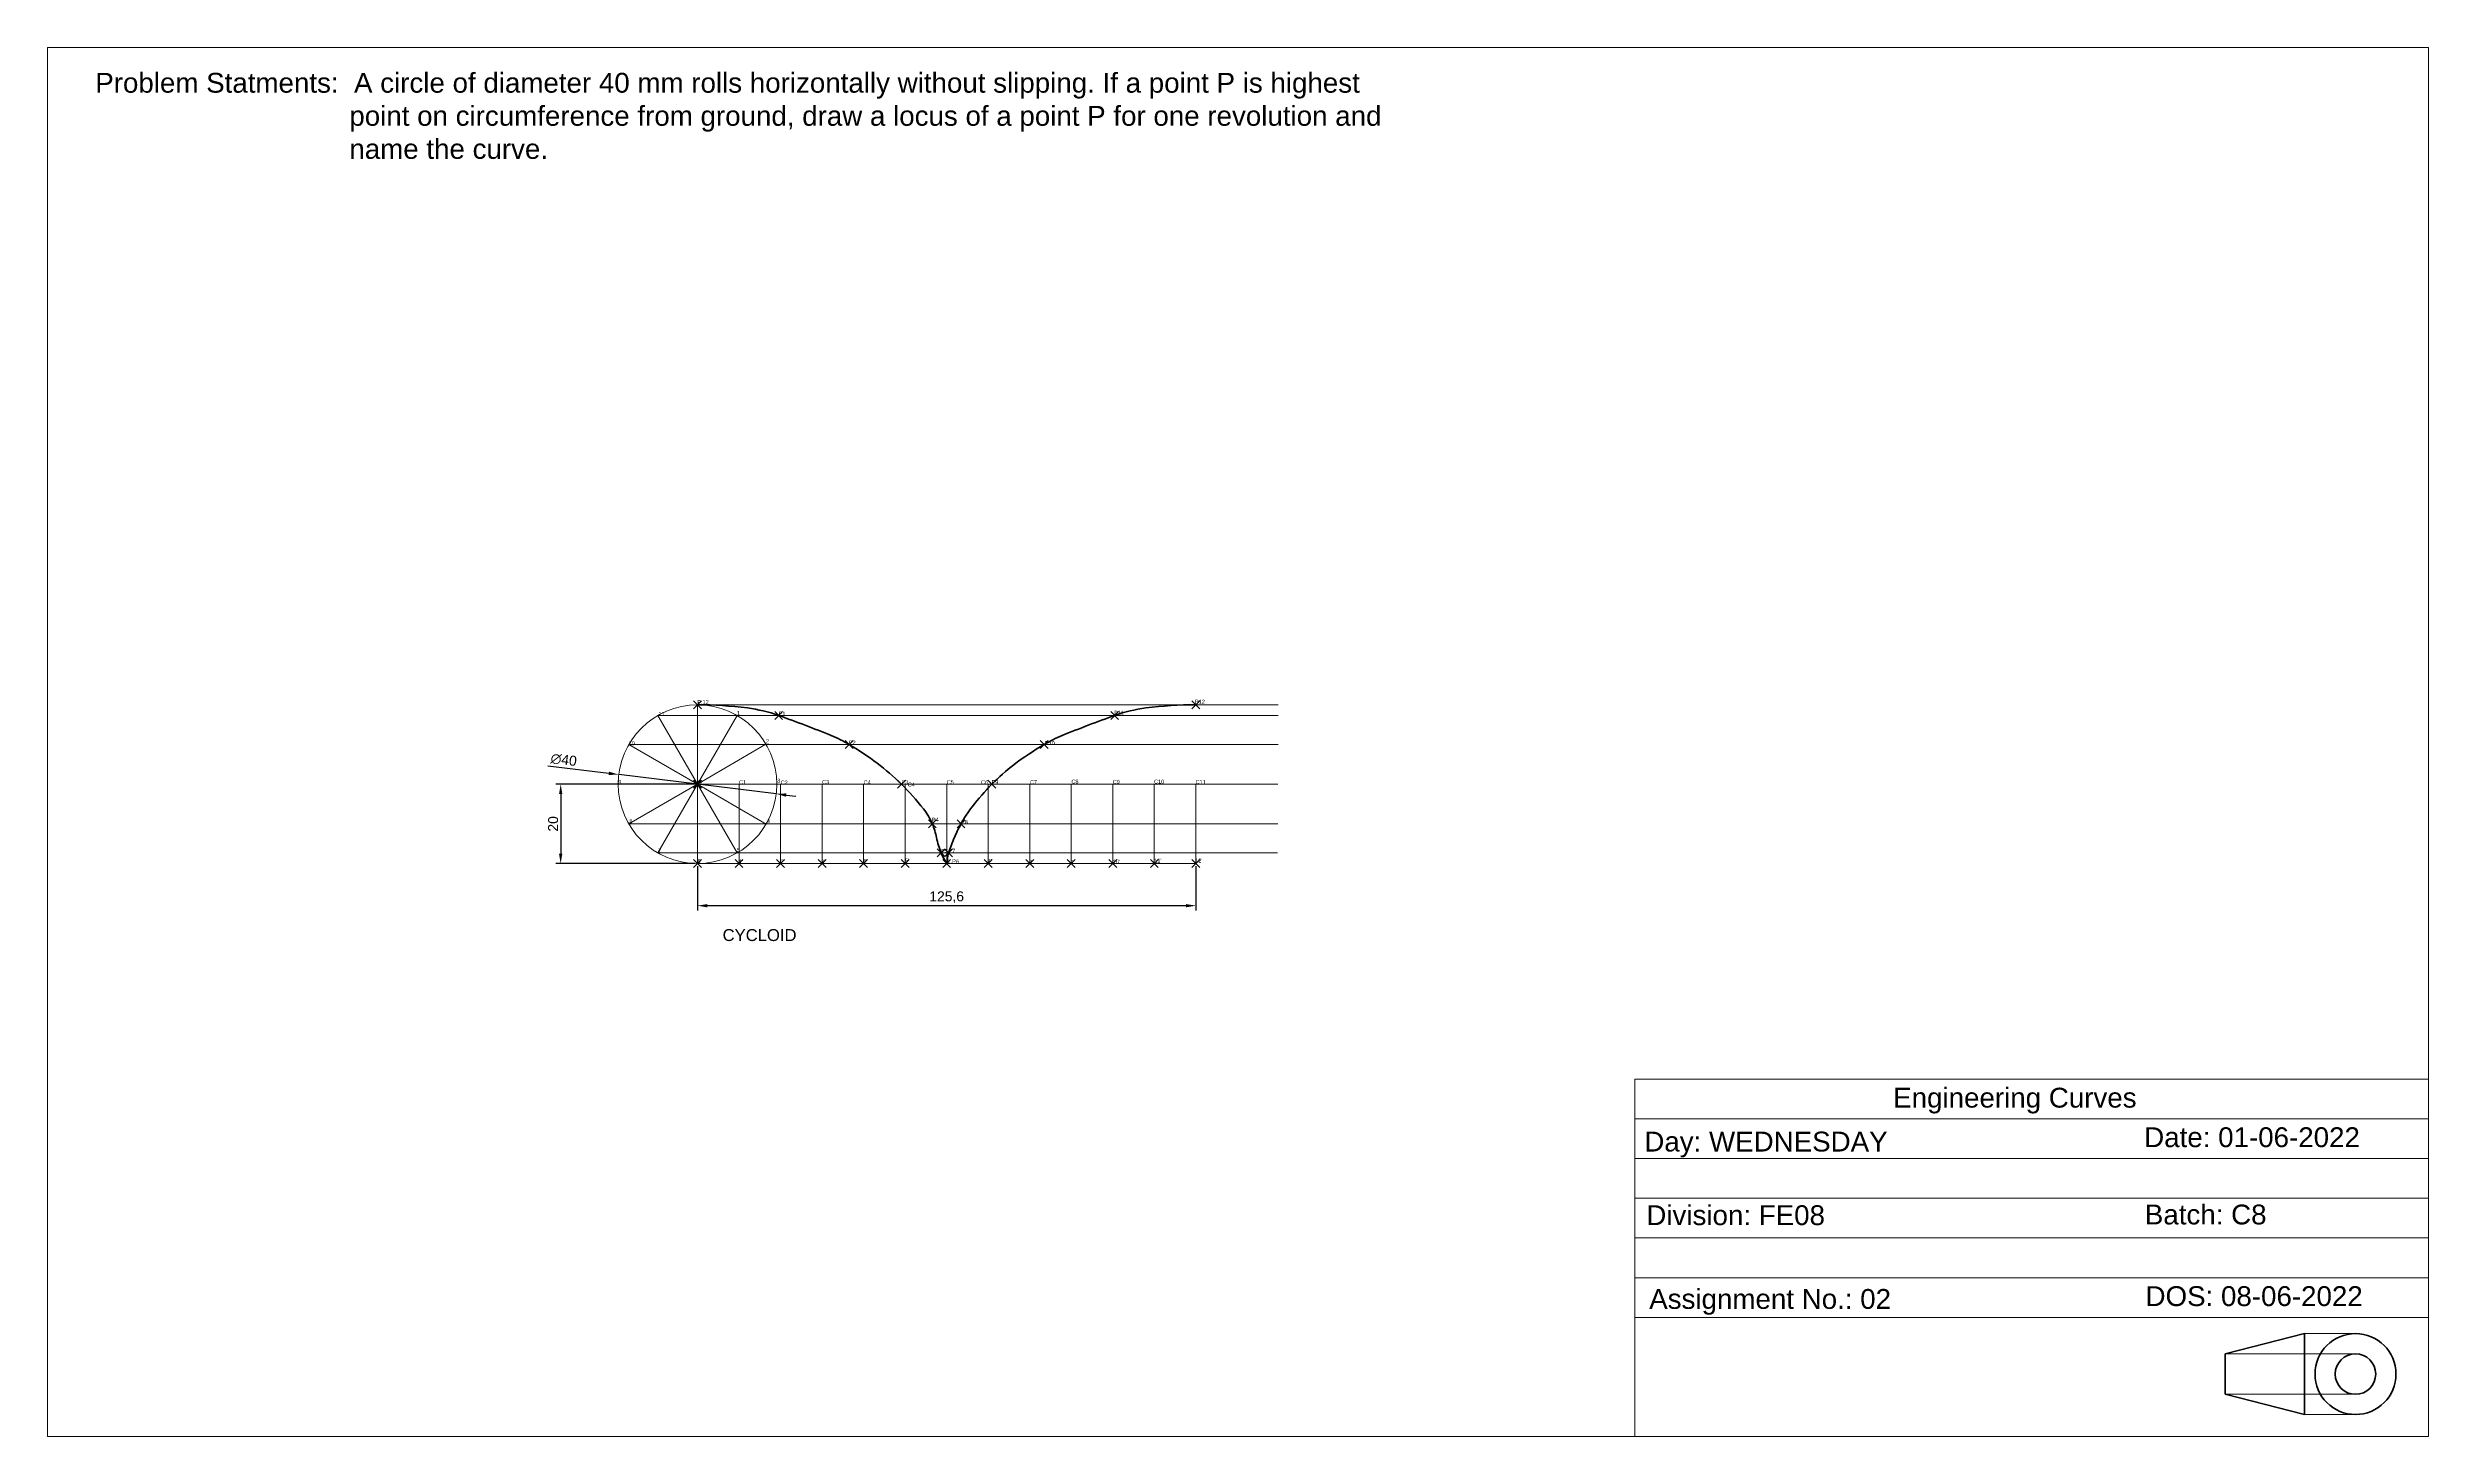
# Model space of a CAD drawing. Header units: millimetres. Extents: x 7 to 607, y 7 to 357.
import ezdxf

# ---------------------------------------------------------------- set-up
doc = ezdxf.new("R2010")
doc.units = ezdxf.units.MM
doc.header["$PDMODE"] = 3
doc.header["$PDSIZE"] = 1
doc.layers.get('0').update_dxf_attribs({"lineweight": 50})
for name, color, linetype, lineweight in [('Contiuous', 7, 'Continuous', 50), ('dimensions', 140, 'Continuous', 30), ('Proj', 252, 'Continuous', 20), ('projectors', 220, 'Continuous', 5)]:
    doc.layers.add(name, color=color, linetype=linetype, lineweight=lineweight)
doc.styles.get("Standard").update_dxf_attribs({"font": 'arial.ttf'})
doc.dimstyles.new('ISO-25', dxfattribs={"dimtxt": 2.5, "dimasz": 2.5, "dimexe": 1.25, "dimexo": 0.625, "dimtad": 1, "dimtxsty": 'Standard', "dimcen": 2.5, "dimadec": 0, "dimazin": 0, "dimtfac": 1, "dimtmove": 0, "dimatfit": 3, "dimfxl": 1, "dimarcsym": 0})

# ---------------------------------------------------------------- blocks, each defined once
blk = doc.blocks.new('*D9')
at = {"layer": 'Defpoints', "color": 0, "transparency": 16777216}
for p in [(170.43, 171.07), (135.95, 151.07), (170.43, 151.07)]:
    blk.add_point(p, dxfattribs=at)
at = {"layer": 'dimensions', "color": 0, "lineweight": -2, "transparency": 16777216}
for p, q in [((169.8, 171.07), (134.7, 171.07)), ((135.95, 168.57), (135.95, 153.57)), ((169.8, 151.07), (134.7, 151.07))]:
    blk.add_line(p, q, dxfattribs=at)
at = {"layer": 'dimensions', "color": 0, "transparency": 16777216}
for points in [[(135.53, 168.57), (136.37, 168.57), (135.95, 171.07)], [(135.53, 153.57), (136.37, 153.57), (135.95, 151.07)]]:
    blk.add_solid(points, dxfattribs=at)
at = {"layer": 'dimensions', "color": 0, "transparency": 16777216, "insert": (134.05, 161.07), "char_height": 2.5, "attachment_point": 5, "rotation": 90}
blk.add_mtext('20', dxfattribs=at)
blk = doc.blocks.new('*D10')
at = {"layer": 'Defpoints', "color": 0, "transparency": 16777216}
for p in [(150.58, 173.5), (190.28, 168.64)]:
    blk.add_point(p, dxfattribs=at)
at = {"layer": 'dimensions', "color": 0, "lineweight": -2, "transparency": 16777216}
for p, q in [((132.74, 175.69), (148.09, 173.81)), ((190.28, 168.64), (150.58, 173.5)), ((192.76, 168.33), (195.24, 168.03))]:
    blk.add_line(p, q, dxfattribs=at)
at = {"layer": 'dimensions', "color": 0, "transparency": 16777216}
for points in [[(148.15, 174.22), (148.04, 173.39), (150.58, 173.5)], [(192.81, 168.75), (192.71, 167.92), (190.28, 168.64)]]:
    blk.add_solid(points, dxfattribs=at)
at = {"layer": 'dimensions', "color": 0, "transparency": 16777216, "insert": (136.72, 177.19), "char_height": 2.5, "attachment_point": 5, "rotation": 353.01379}
blk.add_mtext('∅40', dxfattribs=at)
blk = doc.blocks.new('*D11')
at = {"layer": 'Defpoints', "color": 0, "transparency": 16777216}
for p in [(170.43, 151.07), (296.03, 151.07), (296.03, 140.46)]:
    blk.add_point(p, dxfattribs=at)
at = {"layer": 'dimensions', "color": 0, "lineweight": -2, "transparency": 16777216}
for p, q in [((170.43, 150.45), (170.43, 139.21)), ((296.03, 150.45), (296.03, 139.21)), ((172.93, 140.46), (293.53, 140.46))]:
    blk.add_line(p, q, dxfattribs=at)
at = {"layer": 'dimensions', "color": 0, "transparency": 16777216}
for points in [[(172.93, 140.87), (172.93, 140.04), (170.43, 140.46)], [(293.53, 140.87), (293.53, 140.04), (296.03, 140.46)]]:
    blk.add_solid(points, dxfattribs=at)
at = {"layer": 'dimensions', "color": 0, "transparency": 16777216, "insert": (233.23, 142.58), "char_height": 2.5, "attachment_point": 5}
blk.add_mtext('125,6', dxfattribs=at)

msp = doc.modelspace()

# ---------------------------------------------------------------- linework, layer by layer
for points in [[(170.386, 191.071, -0.0337657), (183.003, 190.282, -0.0526872), (190.894, 188.391, -0.0124917), (204.149, 183.319, -0.0350815), (208.681, 181.071, -0.0299086), (215.699, 176.367, -0.0311991), (221.828, 171.071, -0.0335405), (227.388, 164.841, -0.0641477), (229.615, 161.071, -0.0530287), (230.68, 157.619, 0.0474379), (231.828, 153.75, 0.0246033), (232.272, 152.787, 0.0132872), (233.228, 151.071)], [(233.228, 151.071, -0.0148051), (233.496, 152.94, -0.0335574), (233.694, 153.75, -0.0248287), (235.036, 157.356, -0.0231228), (236.84, 161.071, -0.0408344), (239.664, 165.38, -0.0278312), (244.628, 171.071, -0.0369096), (250.181, 175.982, -0.0299248), (257.774, 181.071, -0.0350654), (262.309, 183.321, -0.0124995), (275.561, 188.391, -0.052613), (283.433, 190.279, -0.0336985), (296.028, 191.071)]]:
    msp.add_lwpolyline(points, format="xyb")
at = {"layer": 'Contiuous'}
for p, q in [((555.403, 27.517), (575.396, 32.617)), ((575.396, 32.617), (575.396, 12.217)), ((555.403, 27.517), (555.403, 17.317)), ((555.403, 17.317), (575.396, 12.217))]:
    msp.add_line(p, q, dxfattribs=at)
for radius in [10.2, 5.1]:
    msp.add_circle((588.277, 22.417), radius, dxfattribs=at)
at = {"layer": 'Proj'}
for p, q in [((406.648, 86.707), (606.648, 86.707)), ((406.648, 76.707), (606.648, 76.707)), ((406.648, 66.707), (606.648, 66.707)), ((406.648, 56.707), (606.648, 56.707)), ((406.648, 46.707), (606.648, 46.707)), ((406.648, 36.707), (606.648, 36.707)), ((588.277, 32.617), (575.396, 32.617)), ((588.277, 27.517), (555.403, 27.517)), ((588.277, 17.317), (555.403, 17.317)), ((588.277, 12.217), (575.396, 12.217))]:
    msp.add_line(p, q, dxfattribs=at)
for points in [[(6.648, 6.707), (606.648, 6.707), (606.648, 356.707), (6.648, 356.707)], [(606.648, 6.707), (406.648, 6.707), (406.648, 96.707), (606.648, 96.707)]]:
    msp.add_lwpolyline(points, close=True, dxfattribs=at)
at = {"layer": 'projectors'}
for p, q in [((170.428, 171.071), (160.428, 188.391)), ((160.428, 188.391), (316.777, 188.391)), ((170.428, 171.071), (170.428, 191.071)), ((170.428, 191.071), (316.789, 191.071)), ((170.428, 171.071), (180.428, 188.391)), ((170.428, 171.071), (153.107, 181.071)), ((153.107, 181.071), (316.744, 181.071)), ((170.428, 171.071), (187.687, 181.175)), ((170.428, 171.071), (150.428, 171.071)), ((170.428, 171.071), (153.107, 161.071)), ((170.428, 171.071), (160.428, 153.75)), ((170.428, 151.071), (170.428, 171.071)), ((170.428, 171.071), (316.699, 171.071)), ((170.428, 171.071), (187.725, 161.031)), ((170.428, 171.071), (180.428, 153.75)), ((180.894, 151.071), (180.894, 171.071)), ((191.361, 151.071), (191.361, 171.071)), ((201.828, 151.071), (201.828, 171.071)), ((212.294, 151.071), (212.294, 171.071)), ((222.761, 151.071), (222.761, 171.071)), ((233.228, 151.071), (233.228, 171.071)), ((243.694, 151.071), (243.694, 171.071)), ((254.161, 151.071), (254.161, 171.071)), ((264.628, 151.071), (264.628, 171.071)), ((275.094, 151.071), (275.094, 171.071)), ((285.561, 151.071), (285.561, 171.071)), ((296.028, 151.071), (296.028, 171.071)), ((153.107, 161.071), (316.654, 161.071)), ((160.428, 153.75), (316.622, 153.75)), ((170.428, 151.071), (296.028, 151.071))]:
    msp.add_line(p, q, dxfattribs=at)
msp.add_circle((170.428, 171.071), 20, dxfattribs=at)
at = {"layer": 'projectors', "color": 80}
for p in [(170.428, 191.071), (296.028, 191.071), (190.894, 188.391), (275.561, 188.391), (208.681, 181.071), (257.774, 181.071), (221.828, 171.071), (244.628, 171.071), (229.615, 161.071), (236.84, 161.071), (231.828, 153.75), (233.228, 151.071), (233.694, 153.75)]:
    msp.add_point(p, dxfattribs=at)
at = {"layer": 'projectors'}
for p in [(170.428, 171.071), (170.428, 151.071), (180.894, 151.071), (191.361, 151.071), (201.828, 151.071), (212.294, 151.071), (222.761, 151.071), (243.694, 151.071), (254.161, 151.071), (264.628, 151.071), (275.094, 151.071), (285.561, 151.071), (296.028, 151.071)]:
    msp.add_point(p, dxfattribs=at)

# ---------------------------------------------------------------- texts
for s, height, p in [('P12', 1, (295.818, 191.369)), ('11', 1, (160.599, 188.306)), ('1', 1, (180.376, 188.506)), ('P1', 1, (190.894, 188.391)), ('P11', 1, (275.414, 188.582)), ('10', 1, (153.069, 180.885)), ('2', 1, (187.705, 181.386)), ('P2', 1, (208.583, 181.056)), ('P10', 1, (257.988, 180.919)), ('9', 1, (150.459, 171.158)), ('O', 1, (170.428, 171.071)), ('C1', 1, (180.894, 171.071)), ('3', 1, (190.516, 171.459)), ('C2', 1, (191.386, 170.995)), ('C3', 1, (201.837, 171.123)), ('C4', 1, (212.286, 171.033)), ('P3', 1, (221.828, 171.071)), ('C4', 1, (223.424, 170.497)), ('C5', 1, (233.225, 171.072)), ('C6', 1, (241.878, 171.071)), ('P9', 1, (244.532, 171.112)), ('C7', 1, (254.202, 171.094)), ('C8', 1, (264.665, 171.229)), ('C9', 1, (275.068, 171.161)), ('C10', 1, (285.494, 171.228)), ('C11', 1, (295.965, 171.137)), ('8', 1, (153.27, 161.23)), ('4', 1, (187.906, 161.331)), ('P4', 1, (229.511, 161.602)), ('P8', 1, (236.862, 161.026)), ('7', 1, (160.498, 153.81)), ('6', 1, (170.437, 151.203)), ('5', 1, (180.276, 154.01)), ("1'", 1, (180.894, 151.071)), ("2'", 1, (191.361, 151.071)), ("3'", 1, (201.577, 151.028)), ("4'", 1, (212.11, 151.226)), ("5'", 1, (222.742, 151.325)), ('P5', 1, (231.851, 153.74)), ("6',P6", 1, (233.176, 151.127)), ('P7', 1, (233.666, 153.789)), ("7'", 1, (243.526, 151.223)), ("8'", 1, (253.954, 150.969)), ("9'", 1, (264.382, 150.969)), ("10'", 1, (275.094, 151.071)), ("11'", 1, (285.543, 151.327)), ("12'", 1, (295.861, 151.327)), ('CYCLOID', 3, (176.758, 131.548))]:
    msp.add_text(s, height=height).set_placement(p)
at = {"layer": 'Contiuous', "char_height": 5, "attachment_point": 1}
for s, width, heights, insert in [('Problem Statments:  A circle of diameter 40 mm rolls horizontally without slipping. If a point P is highest \\P                                 point on circumference from ground, draw a locus of a point P for one revolution and \\P                                 name the curve.', 575.83266, [45.21], (18.655, 350.346)), ('Engineering Curves', 62.08252, [3.933], (471.765, 94.568)), ('Date: 01-06-2022', 62.08252, [3.933], (535.029, 84.604)), ('Day: WEDNESDAY', 62.08252, [3.933], (409.049, 83.502)), ('Division: FE08', 62.08252, [3.933], (409.553, 64.954)), ('Batch: C8', 62.08252, [3.933], (535.193, 65.126)), ('Assignment No.: 02', 62.08252, [3.933], (410.282, 43.843)), ('DOS: 08-06-2022', 62.08252, [3.933], (535.366, 44.553))]:
    msp.add_mtext_dynamic_manual_height_columns(s, width=width, gutter_width=1, heights=heights, dxfattribs=dict(at, insert=insert))
at = {"layer": 'projectors', "insert": (170.386, 192.27), "char_height": 1, "attachment_point": 1}
msp.add_mtext_dynamic_manual_height_columns('{\\C0;P,12}', width=1, gutter_width=5, heights=[0], dxfattribs=at)

# ---------------------------------------------------------------- dimensions: what is measured, and where the dimension line sits
at = {"layer": 'dimensions'}
dim = msp.add_diameter_dim_2p(p1=(190.279, 168.638), p2=(150.576, 173.503), dimstyle='ISO-25', dxfattribs=at)
dim.commit()
dim.dimension.update_dxf_attribs({"geometry": '*D10', "text_midpoint": (136.484, 175.23), "dimtype": 163})
dim = msp.add_linear_dim(base=(135.949, 151.071), p1=(170.428, 171.071), p2=(170.428, 151.071), angle=90, dimstyle='ISO-25', dxfattribs=at)
dim.commit()
dim.dimension.update_dxf_attribs({"geometry": '*D9', "text_midpoint": (134.048, 161.071)})
dim = msp.add_linear_dim(base=(296.028, 140.457), p1=(170.428, 151.071), p2=(296.028, 151.071), dimstyle='ISO-25', dxfattribs=at)
dim.commit()
dim.dimension.update_dxf_attribs({"geometry": '*D11', "text_midpoint": (233.228, 142.584)})

doc.saveas('drawing.dxf')
